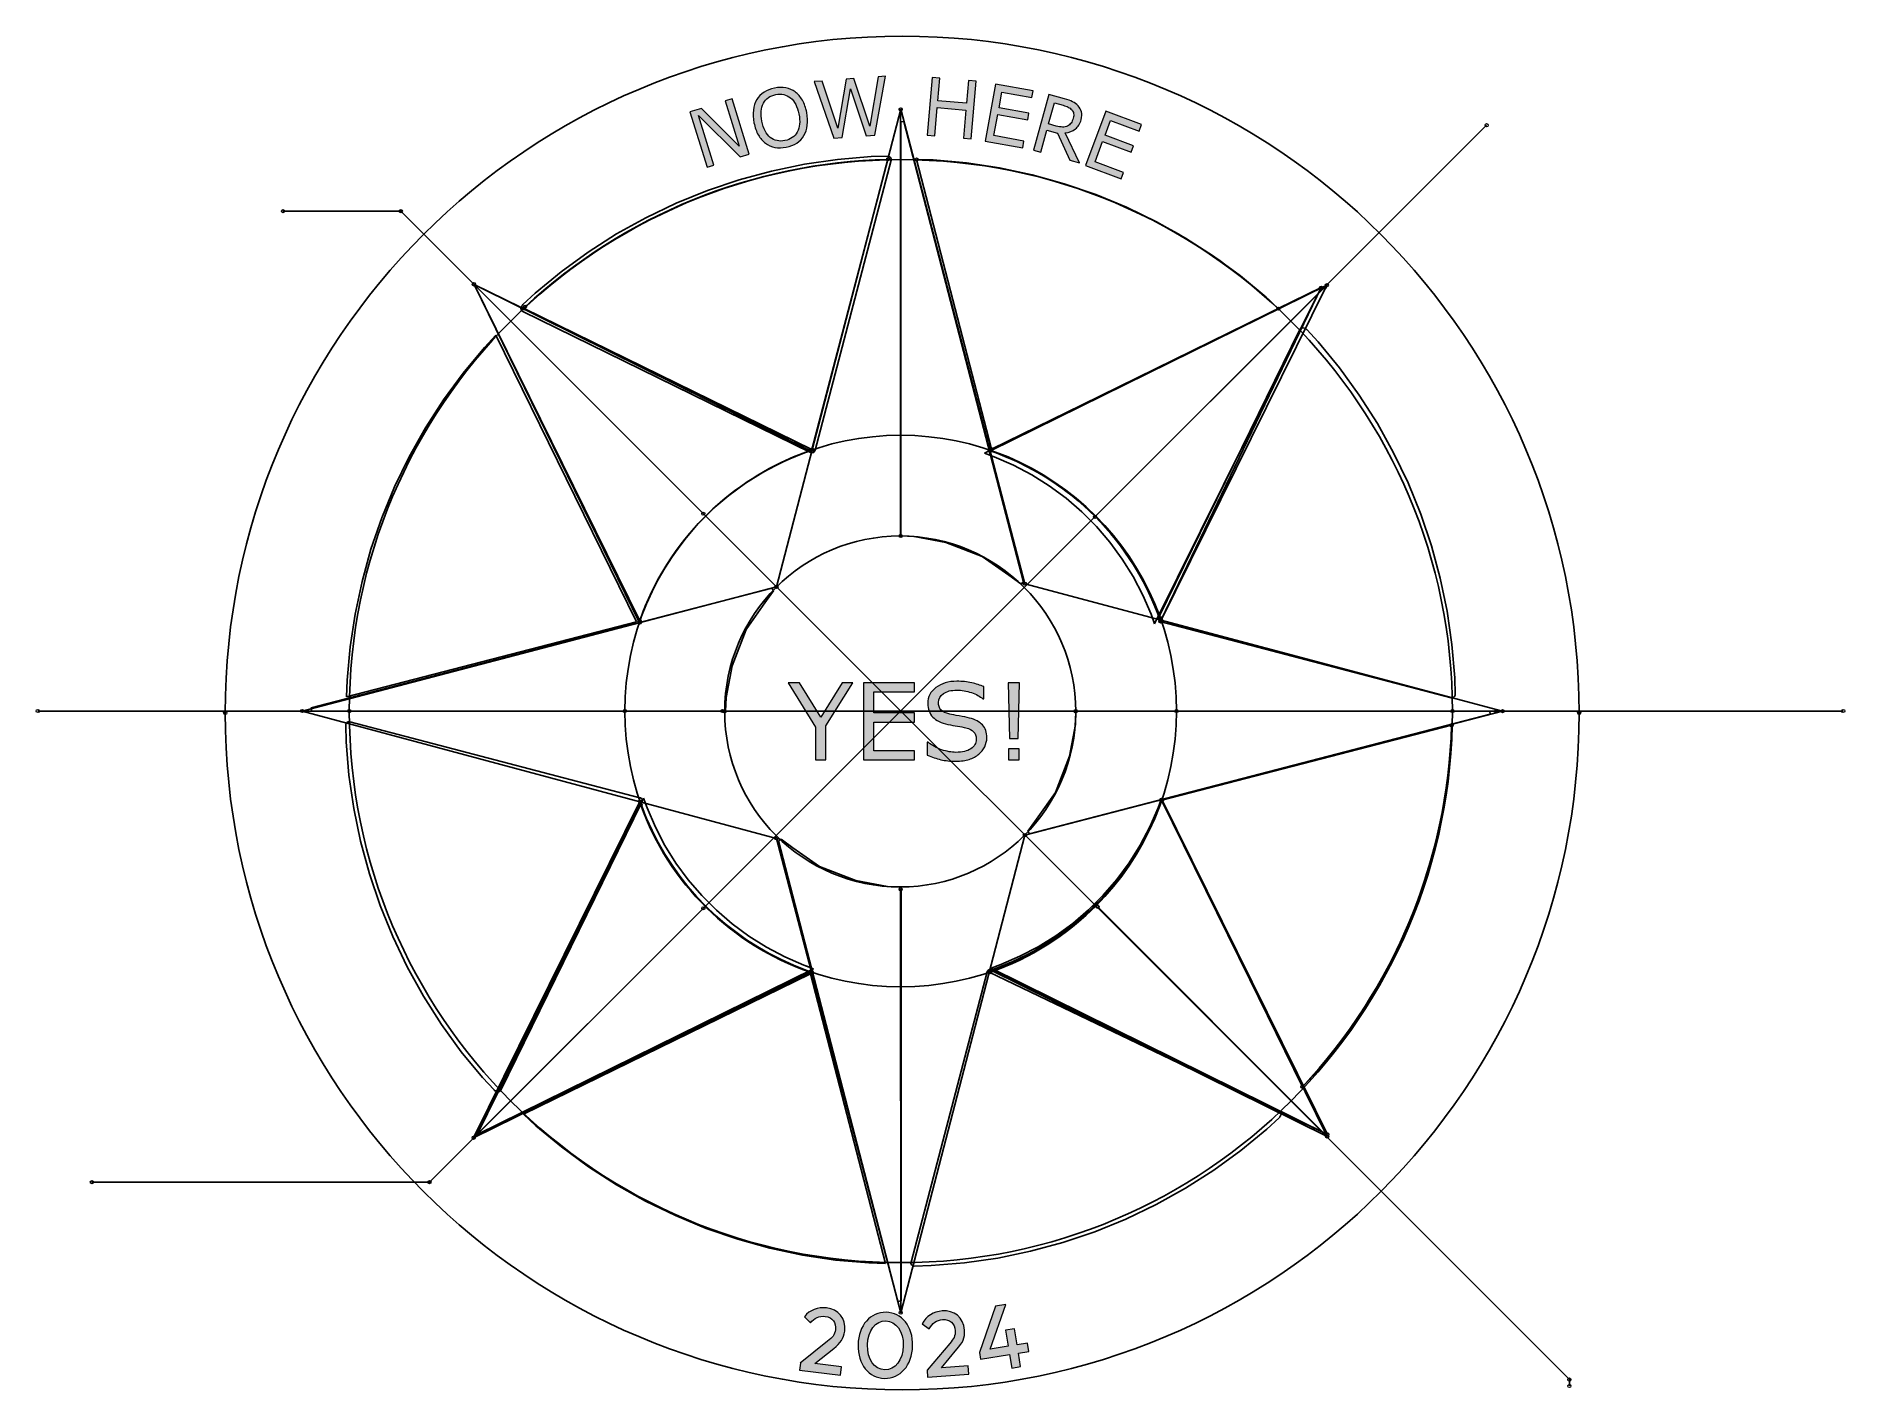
# Model space of a CAD drawing. Header units: millimetres. Extents: x 72.1 to 144.2, y 112.7 to 166.7.
import ezdxf

# ---------------------------------------------------------------- set-up
doc = ezdxf.new("R2010")
doc.units = ezdxf.units.MM
doc.header["$MEASUREMENT"] = 0
for name, color, linetype, lineweight in [('Mechanical1', 7, 'Continuous', 0), ('Mechanical2', 7, 'Continuous', 0), ('Mechanical3', 7, 'Continuous', 0), ('MultiLayer', 7, 'Continuous', 0), ('TopLayer', 7, 'Continuous', 0), ('TopOverlay', 7, 'Continuous', 0), ('TopSolder', 7, 'Continuous', 0)]:
    doc.layers.add(name, color=color, linetype=linetype, lineweight=lineweight)

# ---------------------------------------------------------------- blocks, each defined once
blk = doc.blocks.new('Block_1')
at = {"layer": 'TopLayer', "transparency": 33554687}
h = blk.add_hatch(color=250, dxfattribs=at)
h.dxf.hatch_style = 2
edge = h.paths.add_edge_path()
edge.add_spline(control_points=[(102.478, 163.597), (102.419, 163.891), (102.308, 164.105), (102.145, 164.238), (101.982, 164.372), (101.786, 164.416), (101.557, 164.371), (101.327, 164.325), (101.163, 164.209), (101.063, 164.023), (100.964, 163.838), (100.943, 163.598), (101.001, 163.304), (101.061, 163.007), (101.173, 162.793), (101.338, 162.662), (101.503, 162.531), (101.698, 162.488), (101.923, 162.532), (102.148, 162.577), (102.312, 162.692), (102.414, 162.876), (102.516, 163.059), (102.537, 163.3), (102.478, 163.597)], knot_values=[0, 0, 0, 0, 1, 1, 1, 2, 2, 2, 3, 3, 3, 4, 4, 4, 5, 5, 5, 6, 6, 6, 7, 7, 7, 8, 8, 8, 8], degree=3, periodic=0)
edge = h.paths.add_edge_path()
edge.add_spline(control_points=[(102.332, 164.475), (102.444, 164.393), (102.539, 164.282), (102.618, 164.145), (102.696, 164.008), (102.754, 163.846), (102.791, 163.659), (102.828, 163.473), (102.836, 163.301), (102.815, 163.144), (102.795, 162.986), (102.749, 162.849), (102.678, 162.733), (102.605, 162.612), (102.51, 162.513), (102.394, 162.436), (102.276, 162.359), (102.137, 162.304), (101.973, 162.272), (101.814, 162.24), (101.664, 162.238), (101.523, 162.265), (101.382, 162.292), (101.257, 162.346), (101.145, 162.429), (101.034, 162.51), (100.94, 162.62), (100.862, 162.756), (100.783, 162.892), (100.725, 163.054), (100.688, 163.242), (100.651, 163.426), (100.643, 163.596), (100.662, 163.753), (100.682, 163.909), (100.728, 164.048), (100.801, 164.171), (100.87, 164.288), (100.966, 164.386), (101.088, 164.465), (101.209, 164.544), (101.348, 164.599), (101.504, 164.63), (101.667, 164.662), (101.818, 164.665), (101.957, 164.637), (102.097, 164.61), (102.222, 164.556), (102.332, 164.475)], knot_values=[0, 0, 0, 0, 1, 1, 1, 2, 2, 2, 3, 3, 3, 4, 4, 4, 5, 5, 5, 6, 6, 6, 7, 7, 7, 8, 8, 8, 9, 9, 9, 10, 10, 10, 11, 11, 11, 12, 12, 12, 13, 13, 13, 14, 14, 14, 15, 15, 15, 16, 16, 16, 16], degree=3, periodic=0)
h = blk.add_hatch(color=250, dxfattribs=at)
h.dxf.hatch_style = 2
edge = h.paths.add_edge_path()
edge.add_spline(control_points=[(105.933, 165.104), (105.933, 165.104), (105.512, 162.756), (105.512, 162.756), (105.512, 162.756), (105.168, 162.73), (105.168, 162.73), (105.168, 162.73), (104.537, 164.603), (104.537, 164.603), (104.537, 164.603), (104.211, 162.656), (104.211, 162.656), (104.211, 162.656), (103.874, 162.63), (103.874, 162.63), (103.874, 162.63), (103.088, 164.885), (103.088, 164.885), (103.088, 164.885), (103.402, 164.909), (103.402, 164.909), (103.402, 164.909), (104.032, 163.033), (104.032, 163.033), (104.032, 163.033), (104.361, 164.983), (104.361, 164.983), (104.361, 164.983), (104.672, 165.007), (104.672, 165.007), (104.672, 165.007), (105.302, 163.111), (105.302, 163.111), (105.302, 163.111), (105.634, 165.081), (105.634, 165.081), (105.634, 165.081), (105.933, 165.104), (105.933, 165.104)], knot_values=[0, 0, 0, 0, 1, 1, 1, 2, 2, 2, 3, 3, 3, 4, 4, 4, 5, 5, 5, 6, 6, 6, 7, 7, 7, 8, 8, 8, 9, 9, 9, 10, 10, 10, 11, 11, 11, 12, 12, 12, 13, 13, 13, 13], degree=3, periodic=0)
h = blk.add_hatch(color=250, dxfattribs=at)
h.dxf.hatch_style = 2
edge = h.paths.add_edge_path()
edge.add_spline(control_points=[(109.351, 162.601), (109.351, 162.601), (109.045, 162.627), (109.045, 162.627), (109.045, 162.627), (109.142, 163.753), (109.142, 163.753), (109.142, 163.753), (107.994, 163.852), (107.994, 163.852), (107.994, 163.852), (107.897, 162.726), (107.897, 162.726), (107.897, 162.726), (107.591, 162.752), (107.591, 162.752), (107.591, 162.752), (107.789, 165.052), (107.789, 165.052), (107.789, 165.052), (108.095, 165.026), (108.095, 165.026), (108.095, 165.026), (108.018, 164.124), (108.018, 164.124), (108.018, 164.124), (109.165, 164.025), (109.165, 164.025), (109.165, 164.025), (109.243, 164.927), (109.243, 164.927), (109.243, 164.927), (109.549, 164.901), (109.549, 164.901), (109.549, 164.901), (109.351, 162.601), (109.351, 162.601)], knot_values=[0, 0, 0, 0, 1, 1, 1, 2, 2, 2, 3, 3, 3, 4, 4, 4, 5, 5, 5, 6, 6, 6, 7, 7, 7, 8, 8, 8, 9, 9, 9, 10, 10, 10, 11, 11, 11, 12, 12, 12, 12], degree=3, periodic=0)
h = blk.add_hatch(color=250, dxfattribs=at)
h.dxf.hatch_style = 2
edge = h.paths.add_edge_path()
edge.add_spline(control_points=[(111.405, 162.247), (111.405, 162.247), (109.909, 162.518), (109.909, 162.518), (109.909, 162.518), (110.32, 164.789), (110.32, 164.789), (110.32, 164.789), (111.816, 164.519), (111.816, 164.519), (111.816, 164.519), (111.768, 164.25), (111.768, 164.25), (111.768, 164.25), (110.573, 164.466), (110.573, 164.466), (110.573, 164.466), (110.46, 163.844), (110.46, 163.844), (110.46, 163.844), (111.655, 163.628), (111.655, 163.628), (111.655, 163.628), (111.607, 163.359), (111.607, 163.359), (111.607, 163.359), (110.412, 163.575), (110.412, 163.575), (110.412, 163.575), (110.259, 162.732), (110.259, 162.732), (110.259, 162.732), (111.454, 162.516), (111.454, 162.516), (111.454, 162.516), (111.405, 162.247), (111.405, 162.247)], knot_values=[0, 0, 0, 0, 1, 1, 1, 2, 2, 2, 3, 3, 3, 4, 4, 4, 5, 5, 5, 6, 6, 6, 7, 7, 7, 8, 8, 8, 9, 9, 9, 10, 10, 10, 11, 11, 11, 12, 12, 12, 12], degree=3, periodic=0)
h = blk.add_hatch(color=250, dxfattribs=at)
h.dxf.hatch_style = 2
edge = h.paths.add_edge_path()
edge.add_spline(control_points=[(100.5, 161.996), (100.5, 161.996), (100.138, 161.883), (100.138, 161.883), (100.138, 161.883), (98.481, 163.532), (98.481, 163.532), (98.481, 163.532), (99.092, 161.559), (99.092, 161.559), (99.092, 161.559), (98.818, 161.475), (98.818, 161.475), (98.818, 161.475), (98.135, 163.68), (98.135, 163.68), (98.135, 163.68), (98.59, 163.82), (98.59, 163.82), (98.59, 163.82), (100.101, 162.315), (100.101, 162.315), (100.101, 162.315), (99.543, 164.116), (99.543, 164.116), (99.543, 164.116), (99.817, 164.201), (99.817, 164.201), (99.817, 164.201), (100.5, 161.996), (100.5, 161.996)], knot_values=[0, 0, 0, 0, 1, 1, 1, 2, 2, 2, 3, 3, 3, 4, 4, 4, 5, 5, 5, 6, 6, 6, 7, 7, 7, 8, 8, 8, 9, 9, 9, 10, 10, 10, 10], degree=3, periodic=0)
h = blk.add_hatch(color=250, dxfattribs=at)
h.dxf.hatch_style = 2
edge = h.paths.add_edge_path()
edge.add_spline(control_points=[(113.422, 163.431), (113.439, 163.495), (113.444, 163.554), (113.435, 163.61), (113.427, 163.665), (113.401, 163.717), (113.358, 163.765), (113.323, 163.806), (113.278, 163.84), (113.222, 163.868), (113.167, 163.895), (113.099, 163.92), (113.019, 163.942), (113.019, 163.942), (112.671, 164.038), (112.671, 164.038), (112.671, 164.038), (112.439, 163.198), (112.439, 163.198), (112.439, 163.198), (112.739, 163.116), (112.739, 163.116), (112.832, 163.09), (112.916, 163.076), (112.991, 163.073), (113.065, 163.07), (113.132, 163.084), (113.194, 163.116), (113.25, 163.145), (113.296, 163.184), (113.333, 163.233), (113.369, 163.281), (113.399, 163.347), (113.422, 163.431)], knot_values=[0, 0, 0, 0, 1, 1, 1, 2, 2, 2, 3, 3, 3, 4, 4, 4, 5, 5, 5, 6, 6, 6, 7, 7, 7, 8, 8, 8, 9, 9, 9, 10, 10, 10, 11, 11, 11, 11], degree=3, periodic=0)
edge = h.paths.add_edge_path()
edge.add_spline(control_points=[(113.673, 161.641), (113.673, 161.641), (113.289, 161.747), (113.289, 161.747), (113.289, 161.747), (112.789, 162.837), (112.789, 162.837), (112.789, 162.837), (112.372, 162.952), (112.372, 162.952), (112.372, 162.952), (112.128, 162.067), (112.128, 162.067), (112.128, 162.067), (111.832, 162.148), (111.832, 162.148), (111.832, 162.148), (112.445, 164.374), (112.445, 164.374), (112.445, 164.374), (113.068, 164.202), (113.068, 164.202), (113.203, 164.165), (113.313, 164.125), (113.397, 164.083), (113.483, 164.041), (113.554, 163.988), (113.614, 163.923), (113.681, 163.85), (113.726, 163.769), (113.75, 163.679), (113.774, 163.589), (113.77, 163.485), (113.737, 163.366), (113.693, 163.206), (113.615, 163.083), (113.505, 162.997), (113.395, 162.911), (113.261, 162.861), (113.105, 162.845), (113.105, 162.845), (113.673, 161.641), (113.673, 161.641)], knot_values=[0, 0, 0, 0, 1, 1, 1, 2, 2, 2, 3, 3, 3, 4, 4, 4, 5, 5, 5, 6, 6, 6, 7, 7, 7, 8, 8, 8, 9, 9, 9, 10, 10, 10, 11, 11, 11, 12, 12, 12, 13, 13, 13, 14, 14, 14, 14], degree=3, periodic=0)
h = blk.add_hatch(color=250, dxfattribs=at)
h.dxf.hatch_style = 2
edge = h.paths.add_edge_path()
edge.add_spline(control_points=[(115.331, 161.01), (115.331, 161.01), (113.908, 161.545), (113.908, 161.545), (113.908, 161.545), (114.719, 163.706), (114.719, 163.706), (114.719, 163.706), (116.143, 163.171), (116.143, 163.171), (116.143, 163.171), (116.047, 162.916), (116.047, 162.916), (116.047, 162.916), (114.91, 163.342), (114.91, 163.342), (114.91, 163.342), (114.688, 162.75), (114.688, 162.75), (114.688, 162.75), (115.824, 162.323), (115.824, 162.323), (115.824, 162.323), (115.729, 162.068), (115.729, 162.068), (115.729, 162.068), (114.592, 162.495), (114.592, 162.495), (114.592, 162.495), (114.291, 161.692), (114.291, 161.692), (114.291, 161.692), (115.427, 161.265), (115.427, 161.265), (115.427, 161.265), (115.331, 161.01), (115.331, 161.01)], knot_values=[0, 0, 0, 0, 1, 1, 1, 2, 2, 2, 3, 3, 3, 4, 4, 4, 5, 5, 5, 6, 6, 6, 7, 7, 7, 8, 8, 8, 9, 9, 9, 10, 10, 10, 11, 11, 11, 12, 12, 12, 12], degree=3, periodic=0)
at = {"layer": 'TopLayer'}
for points, knots in [([(102.332, 164.475), (102.444, 164.393), (102.539, 164.282), (102.618, 164.145), (102.696, 164.008), (102.754, 163.846), (102.791, 163.659), (102.828, 163.473), (102.836, 163.301), (102.815, 163.144), (102.795, 162.986), (102.749, 162.849), (102.678, 162.733), (102.605, 162.612), (102.51, 162.513), (102.394, 162.436), (102.276, 162.359), (102.137, 162.304), (101.973, 162.272), (101.814, 162.24), (101.664, 162.238), (101.523, 162.265), (101.382, 162.292), (101.257, 162.346), (101.145, 162.429), (101.034, 162.51), (100.94, 162.62), (100.862, 162.756), (100.783, 162.892), (100.725, 163.054), (100.688, 163.242), (100.651, 163.426), (100.643, 163.596), (100.662, 163.753), (100.682, 163.909), (100.728, 164.048), (100.801, 164.171), (100.87, 164.288), (100.966, 164.386), (101.088, 164.465), (101.209, 164.544), (101.348, 164.599), (101.504, 164.63), (101.667, 164.662), (101.818, 164.665), (101.957, 164.637), (102.097, 164.61), (102.222, 164.556), (102.332, 164.475)], [0, 0, 0, 0, 1, 1, 1, 2, 2, 2, 3, 3, 3, 4, 4, 4, 5, 5, 5, 6, 6, 6, 7, 7, 7, 8, 8, 8, 9, 9, 9, 10, 10, 10, 11, 11, 11, 12, 12, 12, 13, 13, 13, 14, 14, 14, 15, 15, 15, 16, 16, 16, 16]), ([(105.933, 165.104), (105.933, 165.104), (105.512, 162.756), (105.512, 162.756), (105.512, 162.756), (105.168, 162.73), (105.168, 162.73), (105.168, 162.73), (104.537, 164.603), (104.537, 164.603), (104.537, 164.603), (104.211, 162.656), (104.211, 162.656), (104.211, 162.656), (103.874, 162.63), (103.874, 162.63), (103.874, 162.63), (103.088, 164.885), (103.088, 164.885), (103.088, 164.885), (103.402, 164.909), (103.402, 164.909), (103.402, 164.909), (104.032, 163.033), (104.032, 163.033), (104.032, 163.033), (104.361, 164.983), (104.361, 164.983), (104.361, 164.983), (104.672, 165.007), (104.672, 165.007), (104.672, 165.007), (105.302, 163.111), (105.302, 163.111), (105.302, 163.111), (105.634, 165.081), (105.634, 165.081), (105.634, 165.081), (105.933, 165.104), (105.933, 165.104)], [0, 0, 0, 0, 1, 1, 1, 2, 2, 2, 3, 3, 3, 4, 4, 4, 5, 5, 5, 6, 6, 6, 7, 7, 7, 8, 8, 8, 9, 9, 9, 10, 10, 10, 11, 11, 11, 12, 12, 12, 13, 13, 13, 13]), ([(109.351, 162.601), (109.351, 162.601), (109.045, 162.627), (109.045, 162.627), (109.045, 162.627), (109.142, 163.753), (109.142, 163.753), (109.142, 163.753), (107.994, 163.852), (107.994, 163.852), (107.994, 163.852), (107.897, 162.726), (107.897, 162.726), (107.897, 162.726), (107.591, 162.752), (107.591, 162.752), (107.591, 162.752), (107.789, 165.052), (107.789, 165.052), (107.789, 165.052), (108.095, 165.026), (108.095, 165.026), (108.095, 165.026), (108.018, 164.124), (108.018, 164.124), (108.018, 164.124), (109.165, 164.025), (109.165, 164.025), (109.165, 164.025), (109.243, 164.927), (109.243, 164.927), (109.243, 164.927), (109.549, 164.901), (109.549, 164.901), (109.549, 164.901), (109.351, 162.601), (109.351, 162.601)], [0, 0, 0, 0, 1, 1, 1, 2, 2, 2, 3, 3, 3, 4, 4, 4, 5, 5, 5, 6, 6, 6, 7, 7, 7, 8, 8, 8, 9, 9, 9, 10, 10, 10, 11, 11, 11, 12, 12, 12, 12]), ([(111.405, 162.247), (111.405, 162.247), (109.909, 162.518), (109.909, 162.518), (109.909, 162.518), (110.32, 164.789), (110.32, 164.789), (110.32, 164.789), (111.816, 164.519), (111.816, 164.519), (111.816, 164.519), (111.768, 164.25), (111.768, 164.25), (111.768, 164.25), (110.573, 164.466), (110.573, 164.466), (110.573, 164.466), (110.46, 163.844), (110.46, 163.844), (110.46, 163.844), (111.655, 163.628), (111.655, 163.628), (111.655, 163.628), (111.607, 163.359), (111.607, 163.359), (111.607, 163.359), (110.412, 163.575), (110.412, 163.575), (110.412, 163.575), (110.259, 162.732), (110.259, 162.732), (110.259, 162.732), (111.454, 162.516), (111.454, 162.516), (111.454, 162.516), (111.405, 162.247), (111.405, 162.247)], [0, 0, 0, 0, 1, 1, 1, 2, 2, 2, 3, 3, 3, 4, 4, 4, 5, 5, 5, 6, 6, 6, 7, 7, 7, 8, 8, 8, 9, 9, 9, 10, 10, 10, 11, 11, 11, 12, 12, 12, 12]), ([(100.5, 161.996), (100.5, 161.996), (100.138, 161.883), (100.138, 161.883), (100.138, 161.883), (98.481, 163.532), (98.481, 163.532), (98.481, 163.532), (99.092, 161.559), (99.092, 161.559), (99.092, 161.559), (98.818, 161.475), (98.818, 161.475), (98.818, 161.475), (98.135, 163.68), (98.135, 163.68), (98.135, 163.68), (98.59, 163.82), (98.59, 163.82), (98.59, 163.82), (100.101, 162.315), (100.101, 162.315), (100.101, 162.315), (99.543, 164.116), (99.543, 164.116), (99.543, 164.116), (99.817, 164.201), (99.817, 164.201), (99.817, 164.201), (100.5, 161.996), (100.5, 161.996)], [0, 0, 0, 0, 1, 1, 1, 2, 2, 2, 3, 3, 3, 4, 4, 4, 5, 5, 5, 6, 6, 6, 7, 7, 7, 8, 8, 8, 9, 9, 9, 10, 10, 10, 10]), ([(102.478, 163.597), (102.419, 163.891), (102.308, 164.105), (102.145, 164.238), (101.982, 164.372), (101.786, 164.416), (101.557, 164.371), (101.327, 164.325), (101.163, 164.209), (101.063, 164.023), (100.964, 163.838), (100.943, 163.598), (101.001, 163.304), (101.061, 163.007), (101.173, 162.793), (101.338, 162.662), (101.503, 162.531), (101.698, 162.488), (101.923, 162.532), (102.148, 162.577), (102.312, 162.692), (102.414, 162.876), (102.516, 163.059), (102.537, 163.3), (102.478, 163.597)], [0, 0, 0, 0, 1, 1, 1, 2, 2, 2, 3, 3, 3, 4, 4, 4, 5, 5, 5, 6, 6, 6, 7, 7, 7, 8, 8, 8, 8]), ([(113.673, 161.641), (113.673, 161.641), (113.289, 161.747), (113.289, 161.747), (113.289, 161.747), (112.789, 162.837), (112.789, 162.837), (112.789, 162.837), (112.372, 162.952), (112.372, 162.952), (112.372, 162.952), (112.128, 162.067), (112.128, 162.067), (112.128, 162.067), (111.832, 162.148), (111.832, 162.148), (111.832, 162.148), (112.445, 164.374), (112.445, 164.374), (112.445, 164.374), (113.068, 164.202), (113.068, 164.202), (113.203, 164.165), (113.313, 164.125), (113.397, 164.083), (113.483, 164.041), (113.554, 163.988), (113.614, 163.923), (113.681, 163.85), (113.726, 163.769), (113.75, 163.679), (113.774, 163.589), (113.77, 163.485), (113.737, 163.366), (113.693, 163.206), (113.615, 163.083), (113.505, 162.997), (113.395, 162.911), (113.261, 162.861), (113.105, 162.845), (113.105, 162.845), (113.673, 161.641), (113.673, 161.641)], [0, 0, 0, 0, 1, 1, 1, 2, 2, 2, 3, 3, 3, 4, 4, 4, 5, 5, 5, 6, 6, 6, 7, 7, 7, 8, 8, 8, 9, 9, 9, 10, 10, 10, 11, 11, 11, 12, 12, 12, 13, 13, 13, 14, 14, 14, 14]), ([(113.422, 163.431), (113.439, 163.495), (113.444, 163.554), (113.435, 163.61), (113.427, 163.665), (113.401, 163.717), (113.358, 163.765), (113.323, 163.806), (113.278, 163.84), (113.222, 163.868), (113.167, 163.895), (113.099, 163.92), (113.019, 163.942), (113.019, 163.942), (112.671, 164.038), (112.671, 164.038), (112.671, 164.038), (112.439, 163.198), (112.439, 163.198), (112.439, 163.198), (112.739, 163.116), (112.739, 163.116), (112.832, 163.09), (112.916, 163.076), (112.991, 163.073), (113.065, 163.07), (113.132, 163.084), (113.194, 163.116), (113.25, 163.145), (113.296, 163.184), (113.333, 163.233), (113.369, 163.281), (113.399, 163.347), (113.422, 163.431)], [0, 0, 0, 0, 1, 1, 1, 2, 2, 2, 3, 3, 3, 4, 4, 4, 5, 5, 5, 6, 6, 6, 7, 7, 7, 8, 8, 8, 9, 9, 9, 10, 10, 10, 11, 11, 11, 11]), ([(115.331, 161.01), (115.331, 161.01), (113.908, 161.545), (113.908, 161.545), (113.908, 161.545), (114.719, 163.706), (114.719, 163.706), (114.719, 163.706), (116.143, 163.171), (116.143, 163.171), (116.143, 163.171), (116.047, 162.916), (116.047, 162.916), (116.047, 162.916), (114.91, 163.342), (114.91, 163.342), (114.91, 163.342), (114.688, 162.75), (114.688, 162.75), (114.688, 162.75), (115.824, 162.323), (115.824, 162.323), (115.824, 162.323), (115.729, 162.068), (115.729, 162.068), (115.729, 162.068), (114.592, 162.495), (114.592, 162.495), (114.592, 162.495), (114.291, 161.692), (114.291, 161.692), (114.291, 161.692), (115.427, 161.265), (115.427, 161.265), (115.427, 161.265), (115.331, 161.01), (115.331, 161.01)], [0, 0, 0, 0, 1, 1, 1, 2, 2, 2, 3, 3, 3, 4, 4, 4, 5, 5, 5, 6, 6, 6, 7, 7, 7, 8, 8, 8, 9, 9, 9, 10, 10, 10, 11, 11, 11, 12, 12, 12, 12])]:
    blk.add_open_spline(points, degree=3, knots=knots, dxfattribs=at)
blk = doc.blocks.new('Block_0')
at = {"layer": 'TopLayer'}
blk.add_blockref('Block_1', (0, 0), dxfattribs=at)
blk = doc.blocks.new('Block_3')
at = {"layer": 'TopLayer', "transparency": 33554687}
h = blk.add_hatch(color=250, dxfattribs=at)
h.dxf.hatch_style = 2
edge = h.paths.add_edge_path()
edge.add_spline(control_points=[(104.182, 113.624), (104.182, 113.624), (104.142, 113.29), (104.142, 113.29), (104.142, 113.29), (102.504, 113.487), (102.504, 113.487), (102.504, 113.487), (102.537, 113.758), (102.537, 113.758), (102.537, 113.758), (102.534, 113.762), (102.534, 113.762), (102.534, 113.762), (103.626, 114.637), (103.626, 114.637), (103.81, 114.784), (103.913, 114.889), (103.937, 115.097), (103.972, 115.386), (103.82, 115.593), (103.527, 115.628), (103.296, 115.656), (103.089, 115.561), (102.938, 115.371), (102.938, 115.371), (102.7, 115.618), (102.7, 115.618), (102.906, 115.887), (103.237, 116.01), (103.579, 115.969), (104.047, 115.912), (104.371, 115.568), (104.308, 115.041), (104.272, 114.748), (104.138, 114.568), (103.867, 114.352), (103.867, 114.352), (103.116, 113.752), (103.116, 113.752), (103.116, 113.752), (104.182, 113.624), (104.182, 113.624)], knot_values=[0, 0, 0, 0, 1, 1, 1, 2, 2, 2, 3, 3, 3, 4, 4, 4, 5, 5, 5, 6, 6, 6, 7, 7, 7, 8, 8, 8, 9, 9, 9, 10, 10, 10, 11, 11, 11, 12, 12, 12, 13, 13, 13, 14, 14, 14, 14], degree=3, periodic=0)
h = blk.add_hatch(color=250, dxfattribs=at)
h.dxf.hatch_style = 2
edge = h.paths.add_edge_path()
edge.add_spline(control_points=[(106.641, 114.459), (106.654, 115.038), (106.36, 115.441), (105.946, 115.45), (105.538, 115.46), (105.227, 115.074), (105.213, 114.492), (105.2, 113.909), (105.493, 113.51), (105.901, 113.5), (106.315, 113.491), (106.627, 113.88), (106.641, 114.459)], knot_values=[0, 0, 0, 0, 1, 1, 1, 2, 2, 2, 3, 3, 3, 4, 4, 4, 4], degree=3, periodic=0)
edge = h.paths.add_edge_path()
edge.add_spline(control_points=[(104.84, 114.5), (104.858, 115.281), (105.333, 115.808), (105.954, 115.794), (106.581, 115.78), (107.032, 115.227), (107.014, 114.45), (106.996, 113.673), (106.52, 113.142), (105.893, 113.157), (105.273, 113.171), (104.822, 113.72), (104.84, 114.5)], knot_values=[0, 0, 0, 0, 1, 1, 1, 2, 2, 2, 3, 3, 3, 4, 4, 4, 4], degree=3, periodic=0)
h = blk.add_hatch(color=250, dxfattribs=at)
h.dxf.hatch_style = 2
edge = h.paths.add_edge_path()
edge.add_spline(control_points=[(109.233, 113.662), (109.233, 113.662), (109.257, 113.326), (109.257, 113.326), (109.257, 113.326), (107.612, 113.207), (107.612, 113.207), (107.612, 113.207), (107.592, 113.479), (107.592, 113.479), (107.592, 113.479), (107.588, 113.483), (107.588, 113.483), (107.588, 113.483), (108.494, 114.549), (108.494, 114.549), (108.646, 114.729), (108.727, 114.851), (108.712, 115.06), (108.691, 115.351), (108.502, 115.525), (108.208, 115.504), (107.976, 115.487), (107.791, 115.354), (107.679, 115.139), (107.679, 115.139), (107.398, 115.337), (107.398, 115.337), (107.549, 115.64), (107.851, 115.823), (108.194, 115.848), (108.664, 115.882), (109.048, 115.606), (109.086, 115.076), (109.107, 114.781), (109.009, 114.579), (108.784, 114.316), (108.784, 114.316), (108.162, 113.584), (108.162, 113.584), (108.162, 113.584), (109.233, 113.662), (109.233, 113.662)], knot_values=[0, 0, 0, 0, 1, 1, 1, 2, 2, 2, 3, 3, 3, 4, 4, 4, 5, 5, 5, 6, 6, 6, 7, 7, 7, 8, 8, 8, 9, 9, 9, 10, 10, 10, 11, 11, 11, 12, 12, 12, 13, 13, 13, 14, 14, 14, 14], degree=3, periodic=0)
h = blk.add_hatch(color=250, dxfattribs=at)
h.dxf.hatch_style = 2
edge = h.paths.add_edge_path()
edge.add_spline(control_points=[(111.647, 114.229), (111.647, 114.229), (111.233, 114.162), (111.233, 114.162), (111.233, 114.162), (111.32, 113.626), (111.32, 113.626), (111.32, 113.626), (110.965, 113.569), (110.965, 113.569), (110.965, 113.569), (110.878, 114.104), (110.878, 114.104), (110.878, 114.104), (109.723, 113.918), (109.723, 113.918), (109.723, 113.918), (109.678, 114.191), (109.678, 114.191), (109.678, 114.191), (110.326, 116.043), (110.326, 116.043), (110.326, 116.043), (110.736, 116.109), (110.736, 116.109), (110.736, 116.109), (110.112, 114.321), (110.112, 114.321), (110.112, 114.321), (110.825, 114.437), (110.825, 114.437), (110.825, 114.437), (110.721, 115.079), (110.721, 115.079), (110.721, 115.079), (111.075, 115.137), (111.075, 115.137), (111.075, 115.137), (111.179, 114.494), (111.179, 114.494), (111.179, 114.494), (111.593, 114.561), (111.593, 114.561), (111.593, 114.561), (111.647, 114.229), (111.647, 114.229)], knot_values=[0, 0, 0, 0, 1, 1, 1, 2, 2, 2, 3, 3, 3, 4, 4, 4, 5, 5, 5, 6, 6, 6, 7, 7, 7, 8, 8, 8, 9, 9, 9, 10, 10, 10, 11, 11, 11, 12, 12, 12, 13, 13, 13, 14, 14, 14, 15, 15, 15, 15], degree=3, periodic=0)
at = {"layer": 'TopLayer'}
for points, knots in [([(104.182, 113.624), (104.182, 113.624), (104.142, 113.29), (104.142, 113.29), (104.142, 113.29), (102.504, 113.487), (102.504, 113.487), (102.504, 113.487), (102.537, 113.758), (102.537, 113.758), (102.537, 113.758), (102.534, 113.762), (102.534, 113.762), (102.534, 113.762), (103.626, 114.637), (103.626, 114.637), (103.81, 114.784), (103.913, 114.889), (103.937, 115.097), (103.972, 115.386), (103.82, 115.593), (103.527, 115.628), (103.296, 115.656), (103.089, 115.561), (102.938, 115.371), (102.938, 115.371), (102.7, 115.618), (102.7, 115.618), (102.906, 115.887), (103.237, 116.01), (103.579, 115.969), (104.047, 115.912), (104.371, 115.568), (104.308, 115.041), (104.272, 114.748), (104.138, 114.568), (103.867, 114.352), (103.867, 114.352), (103.116, 113.752), (103.116, 113.752), (103.116, 113.752), (104.182, 113.624), (104.182, 113.624)], [0, 0, 0, 0, 1, 1, 1, 2, 2, 2, 3, 3, 3, 4, 4, 4, 5, 5, 5, 6, 6, 6, 7, 7, 7, 8, 8, 8, 9, 9, 9, 10, 10, 10, 11, 11, 11, 12, 12, 12, 13, 13, 13, 14, 14, 14, 14]), ([(104.84, 114.5), (104.858, 115.281), (105.333, 115.808), (105.954, 115.794), (106.581, 115.78), (107.032, 115.227), (107.014, 114.45), (106.996, 113.673), (106.52, 113.142), (105.893, 113.157), (105.273, 113.171), (104.822, 113.72), (104.84, 114.5)], [0, 0, 0, 0, 1, 1, 1, 2, 2, 2, 3, 3, 3, 4, 4, 4, 4]), ([(106.641, 114.459), (106.654, 115.038), (106.36, 115.441), (105.946, 115.45), (105.538, 115.46), (105.227, 115.074), (105.213, 114.492), (105.2, 113.909), (105.493, 113.51), (105.901, 113.5), (106.315, 113.491), (106.627, 113.88), (106.641, 114.459)], [0, 0, 0, 0, 1, 1, 1, 2, 2, 2, 3, 3, 3, 4, 4, 4, 4]), ([(109.233, 113.662), (109.233, 113.662), (109.257, 113.326), (109.257, 113.326), (109.257, 113.326), (107.612, 113.207), (107.612, 113.207), (107.612, 113.207), (107.592, 113.479), (107.592, 113.479), (107.592, 113.479), (107.588, 113.483), (107.588, 113.483), (107.588, 113.483), (108.494, 114.549), (108.494, 114.549), (108.646, 114.729), (108.727, 114.851), (108.712, 115.06), (108.691, 115.351), (108.502, 115.525), (108.208, 115.504), (107.976, 115.487), (107.791, 115.354), (107.679, 115.139), (107.679, 115.139), (107.398, 115.337), (107.398, 115.337), (107.549, 115.64), (107.851, 115.823), (108.194, 115.848), (108.664, 115.882), (109.048, 115.606), (109.086, 115.076), (109.107, 114.781), (109.009, 114.579), (108.784, 114.316), (108.784, 114.316), (108.162, 113.584), (108.162, 113.584), (108.162, 113.584), (109.233, 113.662), (109.233, 113.662)], [0, 0, 0, 0, 1, 1, 1, 2, 2, 2, 3, 3, 3, 4, 4, 4, 5, 5, 5, 6, 6, 6, 7, 7, 7, 8, 8, 8, 9, 9, 9, 10, 10, 10, 11, 11, 11, 12, 12, 12, 13, 13, 13, 14, 14, 14, 14]), ([(111.647, 114.229), (111.647, 114.229), (111.233, 114.162), (111.233, 114.162), (111.233, 114.162), (111.32, 113.626), (111.32, 113.626), (111.32, 113.626), (110.965, 113.569), (110.965, 113.569), (110.965, 113.569), (110.878, 114.104), (110.878, 114.104), (110.878, 114.104), (109.723, 113.918), (109.723, 113.918), (109.723, 113.918), (109.678, 114.191), (109.678, 114.191), (109.678, 114.191), (110.326, 116.043), (110.326, 116.043), (110.326, 116.043), (110.736, 116.109), (110.736, 116.109), (110.736, 116.109), (110.112, 114.321), (110.112, 114.321), (110.112, 114.321), (110.825, 114.437), (110.825, 114.437), (110.825, 114.437), (110.721, 115.079), (110.721, 115.079), (110.721, 115.079), (111.075, 115.137), (111.075, 115.137), (111.075, 115.137), (111.179, 114.494), (111.179, 114.494), (111.179, 114.494), (111.593, 114.561), (111.593, 114.561), (111.593, 114.561), (111.647, 114.229), (111.647, 114.229)], [0, 0, 0, 0, 1, 1, 1, 2, 2, 2, 3, 3, 3, 4, 4, 4, 5, 5, 5, 6, 6, 6, 7, 7, 7, 8, 8, 8, 9, 9, 9, 10, 10, 10, 11, 11, 11, 12, 12, 12, 13, 13, 13, 14, 14, 14, 15, 15, 15, 15])]:
    blk.add_open_spline(points, degree=3, knots=knots, dxfattribs=at)
blk = doc.blocks.new('Block_2')
at = {"layer": 'TopLayer'}
blk.add_blockref('Block_3', (0, 0), dxfattribs=at)
blk = doc.blocks.new('Block_5')
at = {"layer": 'TopLayer', "transparency": 33554687}
h = blk.add_hatch(color=7, dxfattribs=at)
h.dxf.hatch_style = 2
edge = h.paths.add_edge_path()
edge.add_spline(control_points=[(104.635, 140.91), (104.635, 140.91), (103.552, 139.182), (103.552, 139.182), (103.552, 139.182), (103.552, 137.832), (103.552, 137.832), (103.552, 137.832), (103.143, 137.832), (103.143, 137.832), (103.143, 137.832), (103.143, 139.138), (103.143, 139.138), (103.143, 139.138), (102.055, 140.91), (102.055, 140.91), (102.055, 140.91), (102.508, 140.91), (102.508, 140.91), (102.508, 140.91), (103.349, 139.533), (103.349, 139.533), (103.349, 139.533), (104.199, 140.91), (104.199, 140.91), (104.199, 140.91), (104.635, 140.91), (104.635, 140.91)], knot_values=[0, 0, 0, 0, 1, 1, 1, 2, 2, 2, 3, 3, 3, 4, 4, 4, 5, 5, 5, 6, 6, 6, 7, 7, 7, 8, 8, 8, 9, 9, 9, 9], degree=3, periodic=0)
h = blk.add_hatch(color=7, dxfattribs=at)
h.dxf.hatch_style = 2
edge = h.paths.add_edge_path()
edge.add_spline(control_points=[(107.089, 137.832), (107.089, 137.832), (105.061, 137.832), (105.061, 137.832), (105.061, 137.832), (105.061, 140.91), (105.061, 140.91), (105.061, 140.91), (107.089, 140.91), (107.089, 140.91), (107.089, 140.91), (107.089, 140.546), (107.089, 140.546), (107.089, 140.546), (105.47, 140.546), (105.47, 140.546), (105.47, 140.546), (105.47, 139.703), (105.47, 139.703), (105.47, 139.703), (107.089, 139.703), (107.089, 139.703), (107.089, 139.703), (107.089, 139.339), (107.089, 139.339), (107.089, 139.339), (105.47, 139.339), (105.47, 139.339), (105.47, 139.339), (105.47, 138.196), (105.47, 138.196), (105.47, 138.196), (107.089, 138.196), (107.089, 138.196), (107.089, 138.196), (107.089, 137.832), (107.089, 137.832)], knot_values=[0, 0, 0, 0, 1, 1, 1, 2, 2, 2, 3, 3, 3, 4, 4, 4, 5, 5, 5, 6, 6, 6, 7, 7, 7, 8, 8, 8, 9, 9, 9, 10, 10, 10, 11, 11, 11, 12, 12, 12, 12], degree=3, periodic=0)
h = blk.add_hatch(color=7, dxfattribs=at)
h.dxf.hatch_style = 2
edge = h.paths.add_edge_path()
edge.add_spline(control_points=[(109.974, 138.711), (109.974, 138.591), (109.946, 138.472), (109.891, 138.355), (109.835, 138.238), (109.757, 138.139), (109.656, 138.057), (109.546, 137.969), (109.417, 137.9), (109.271, 137.851), (109.124, 137.801), (108.947, 137.776), (108.74, 137.776), (108.518, 137.776), (108.319, 137.797), (108.142, 137.838), (107.965, 137.88), (107.784, 137.941), (107.601, 138.022), (107.601, 138.022), (107.601, 138.535), (107.601, 138.535), (107.601, 138.535), (107.63, 138.535), (107.63, 138.535), (107.786, 138.405), (107.966, 138.305), (108.17, 138.235), (108.374, 138.165), (108.565, 138.13), (108.744, 138.13), (108.998, 138.13), (109.195, 138.177), (109.337, 138.272), (109.478, 138.367), (109.549, 138.494), (109.549, 138.653), (109.549, 138.789), (109.515, 138.89), (109.448, 138.954), (109.381, 139.019), (109.28, 139.07), (109.143, 139.105), (109.04, 139.133), (108.928, 139.156), (108.807, 139.174), (108.687, 139.192), (108.559, 139.214), (108.424, 139.242), (108.151, 139.3), (107.949, 139.399), (107.817, 139.538), (107.686, 139.678), (107.62, 139.861), (107.62, 140.085), (107.62, 140.343), (107.729, 140.554), (107.946, 140.719), (108.164, 140.884), (108.441, 140.966), (108.775, 140.966), (108.992, 140.966), (109.19, 140.945), (109.371, 140.904), (109.551, 140.863), (109.711, 140.812), (109.85, 140.751), (109.85, 140.751), (109.85, 140.267), (109.85, 140.267), (109.85, 140.267), (109.821, 140.267), (109.821, 140.267), (109.704, 140.366), (109.55, 140.449), (109.359, 140.514), (109.169, 140.58), (108.973, 140.612), (108.773, 140.612), (108.554, 140.612), (108.378, 140.567), (108.245, 140.476), (108.112, 140.385), (108.046, 140.268), (108.046, 140.125), (108.046, 139.996), (108.079, 139.896), (108.145, 139.823), (108.211, 139.75), (108.328, 139.694), (108.494, 139.655), (108.583, 139.636), (108.708, 139.612), (108.871, 139.585), (109.033, 139.557), (109.171, 139.529), (109.284, 139.5), (109.513, 139.44), (109.685, 139.348), (109.801, 139.225), (109.916, 139.103), (109.974, 138.931), (109.974, 138.711)], knot_values=[0, 0, 0, 0, 1, 1, 1, 2, 2, 2, 3, 3, 3, 4, 4, 4, 5, 5, 5, 6, 6, 6, 7, 7, 7, 8, 8, 8, 9, 9, 9, 10, 10, 10, 11, 11, 11, 12, 12, 12, 13, 13, 13, 14, 14, 14, 15, 15, 15, 16, 16, 16, 17, 17, 17, 18, 18, 18, 19, 19, 19, 20, 20, 20, 21, 21, 21, 22, 22, 22, 23, 23, 23, 24, 24, 24, 25, 25, 25, 26, 26, 26, 27, 27, 27, 28, 28, 28, 29, 29, 29, 30, 30, 30, 31, 31, 31, 32, 32, 32, 33, 33, 33, 34, 34, 34, 34], degree=3, periodic=0)
h = blk.add_hatch(color=7, dxfattribs=at)
h.dxf.hatch_style = 2
edge = h.paths.add_edge_path()
edge.add_spline(control_points=[(111.262, 137.832), (111.262, 137.832), (110.84, 137.832), (110.84, 137.832), (110.84, 137.832), (110.84, 138.268), (110.84, 138.268), (110.84, 138.268), (111.262, 138.268), (111.262, 138.268), (111.262, 138.268), (111.262, 137.832), (111.262, 137.832)], knot_values=[0, 0, 0, 0, 1, 1, 1, 2, 2, 2, 3, 3, 3, 4, 4, 4, 4], degree=3, periodic=0)
edge = h.paths.add_edge_path()
edge.add_spline(control_points=[(111.283, 140.91), (111.283, 140.91), (111.229, 138.68), (111.229, 138.68), (111.229, 138.68), (110.878, 138.68), (110.878, 138.68), (110.878, 138.68), (110.82, 140.91), (110.82, 140.91), (110.82, 140.91), (111.283, 140.91), (111.283, 140.91)], knot_values=[0, 0, 0, 0, 1, 1, 1, 2, 2, 2, 3, 3, 3, 4, 4, 4, 4], degree=3, periodic=0)
at = {"layer": 'TopLayer'}
for points, knots in [([(104.635, 140.91), (104.635, 140.91), (103.552, 139.182), (103.552, 139.182), (103.552, 139.182), (103.552, 137.832), (103.552, 137.832), (103.552, 137.832), (103.143, 137.832), (103.143, 137.832), (103.143, 137.832), (103.143, 139.138), (103.143, 139.138), (103.143, 139.138), (102.055, 140.91), (102.055, 140.91), (102.055, 140.91), (102.508, 140.91), (102.508, 140.91), (102.508, 140.91), (103.349, 139.533), (103.349, 139.533), (103.349, 139.533), (104.199, 140.91), (104.199, 140.91), (104.199, 140.91), (104.635, 140.91), (104.635, 140.91)], [0, 0, 0, 0, 1, 1, 1, 2, 2, 2, 3, 3, 3, 4, 4, 4, 5, 5, 5, 6, 6, 6, 7, 7, 7, 8, 8, 8, 9, 9, 9, 9]), ([(107.089, 137.832), (107.089, 137.832), (105.061, 137.832), (105.061, 137.832), (105.061, 137.832), (105.061, 140.91), (105.061, 140.91), (105.061, 140.91), (107.089, 140.91), (107.089, 140.91), (107.089, 140.91), (107.089, 140.546), (107.089, 140.546), (107.089, 140.546), (105.47, 140.546), (105.47, 140.546), (105.47, 140.546), (105.47, 139.703), (105.47, 139.703), (105.47, 139.703), (107.089, 139.703), (107.089, 139.703), (107.089, 139.703), (107.089, 139.339), (107.089, 139.339), (107.089, 139.339), (105.47, 139.339), (105.47, 139.339), (105.47, 139.339), (105.47, 138.196), (105.47, 138.196), (105.47, 138.196), (107.089, 138.196), (107.089, 138.196), (107.089, 138.196), (107.089, 137.832), (107.089, 137.832)], [0, 0, 0, 0, 1, 1, 1, 2, 2, 2, 3, 3, 3, 4, 4, 4, 5, 5, 5, 6, 6, 6, 7, 7, 7, 8, 8, 8, 9, 9, 9, 10, 10, 10, 11, 11, 11, 12, 12, 12, 12]), ([(109.974, 138.711), (109.974, 138.591), (109.946, 138.472), (109.891, 138.355), (109.835, 138.238), (109.757, 138.139), (109.656, 138.057), (109.546, 137.969), (109.417, 137.9), (109.271, 137.851), (109.124, 137.801), (108.947, 137.776), (108.74, 137.776), (108.518, 137.776), (108.319, 137.797), (108.142, 137.838), (107.965, 137.88), (107.784, 137.941), (107.601, 138.022), (107.601, 138.022), (107.601, 138.535), (107.601, 138.535), (107.601, 138.535), (107.63, 138.535), (107.63, 138.535), (107.786, 138.405), (107.966, 138.305), (108.17, 138.235), (108.374, 138.165), (108.565, 138.13), (108.744, 138.13), (108.998, 138.13), (109.195, 138.177), (109.337, 138.272), (109.478, 138.367), (109.549, 138.494), (109.549, 138.653), (109.549, 138.789), (109.515, 138.89), (109.448, 138.954), (109.381, 139.019), (109.28, 139.07), (109.143, 139.105), (109.04, 139.133), (108.928, 139.156), (108.807, 139.174), (108.687, 139.192), (108.559, 139.214), (108.424, 139.242), (108.151, 139.3), (107.949, 139.399), (107.817, 139.538), (107.686, 139.678), (107.62, 139.861), (107.62, 140.085), (107.62, 140.343), (107.729, 140.554), (107.946, 140.719), (108.164, 140.884), (108.441, 140.966), (108.775, 140.966), (108.992, 140.966), (109.19, 140.945), (109.371, 140.904), (109.551, 140.863), (109.711, 140.812), (109.85, 140.751), (109.85, 140.751), (109.85, 140.267), (109.85, 140.267), (109.85, 140.267), (109.821, 140.267), (109.821, 140.267), (109.704, 140.366), (109.55, 140.449), (109.359, 140.514), (109.169, 140.58), (108.973, 140.612), (108.773, 140.612), (108.554, 140.612), (108.378, 140.567), (108.245, 140.476), (108.112, 140.385), (108.046, 140.268), (108.046, 140.125), (108.046, 139.996), (108.079, 139.896), (108.145, 139.823), (108.211, 139.75), (108.328, 139.694), (108.494, 139.655), (108.583, 139.636), (108.708, 139.612), (108.871, 139.585), (109.033, 139.557), (109.171, 139.529), (109.284, 139.5), (109.513, 139.44), (109.685, 139.348), (109.801, 139.225), (109.916, 139.103), (109.974, 138.931), (109.974, 138.711)], [0, 0, 0, 0, 1, 1, 1, 2, 2, 2, 3, 3, 3, 4, 4, 4, 5, 5, 5, 6, 6, 6, 7, 7, 7, 8, 8, 8, 9, 9, 9, 10, 10, 10, 11, 11, 11, 12, 12, 12, 13, 13, 13, 14, 14, 14, 15, 15, 15, 16, 16, 16, 17, 17, 17, 18, 18, 18, 19, 19, 19, 20, 20, 20, 21, 21, 21, 22, 22, 22, 23, 23, 23, 24, 24, 24, 25, 25, 25, 26, 26, 26, 27, 27, 27, 28, 28, 28, 29, 29, 29, 30, 30, 30, 31, 31, 31, 32, 32, 32, 33, 33, 33, 34, 34, 34, 34]), ([(111.283, 140.91), (111.283, 140.91), (111.229, 138.68), (111.229, 138.68), (111.229, 138.68), (110.878, 138.68), (110.878, 138.68), (110.878, 138.68), (110.82, 140.91), (110.82, 140.91), (110.82, 140.91), (111.283, 140.91), (111.283, 140.91)], [0, 0, 0, 0, 1, 1, 1, 2, 2, 2, 3, 3, 3, 4, 4, 4, 4]), ([(111.262, 137.832), (111.262, 137.832), (110.84, 137.832), (110.84, 137.832), (110.84, 137.832), (110.84, 138.268), (110.84, 138.268), (110.84, 138.268), (111.262, 138.268), (111.262, 138.268), (111.262, 138.268), (111.262, 137.832), (111.262, 137.832)], [0, 0, 0, 0, 1, 1, 1, 2, 2, 2, 3, 3, 3, 4, 4, 4, 4])]:
    blk.add_open_spline(points, degree=3, knots=knots, dxfattribs=at)
blk = doc.blocks.new('Block_4')
at = {"layer": 'TopLayer'}
blk.add_blockref('Block_5', (0, 0), dxfattribs=at)

msp = doc.modelspace()

# ---------------------------------------------------------------- linework, layer by layer
at = {"layer": 'Mechanical1', "color": 6, "lineweight": 25}
for p, q in [((89.521, 156.797), (103.007, 150.196)), ((89.521, 156.797), (96.118, 143.301)), ((110.097, 150.187), (123.303, 156.67)), ((116.922, 143.41), (123.303, 156.67)), ((89.648, 122.888), (96.152, 136.158)), ((116.956, 136.245), (123.557, 122.888)), ((89.648, 122.888), (102.981, 129.37)), ((110.071, 129.361), (123.557, 122.888))]:
    msp.add_line(p, q, dxfattribs=at)
for centre, radius in [((106.547, 139.775), 22), ((106.539, 139.779), 11)]:
    msp.add_circle(centre, radius, dxfattribs=at)
at = {"layer": 'Mechanical1', "color": 6, "lineweight": 13}
for centre in [(89.521, 156.797), (89.521, 156.797), (123.303, 156.67), (123.303, 156.67), (103.007, 150.196), (110.097, 150.187), (96.118, 143.301), (116.922, 143.41), (84.547, 139.775), (95.539, 139.779), (117.539, 139.779), (128.547, 139.775), (96.152, 136.158), (116.956, 136.245), (102.981, 129.37), (110.071, 129.361), (89.648, 122.888), (89.648, 122.888), (123.557, 122.888), (123.557, 122.888)]:
    msp.add_circle(centre, 0.0635, dxfattribs=at)
at = {"layer": 'Mechanical2', "color": 214, "lineweight": 25}
for p, q in [((87.743, 120.983), (129.907, 163.147)), ((103.001, 150.213), (106.03, 161.784)), ((107.175, 161.78), (110.165, 150.224)), ((81.901, 159.718), (86.6, 159.718)), ((86.6, 159.718), (133.209, 113.109)), ((91.523, 155.837), (103.001, 150.213)), ((110.165, 150.224), (121.601, 155.829)), ((72.122, 139.779), (144.131, 139.779)), ((116.953, 136.223), (128.51, 139.213)), ((116.953, 136.223), (122.558, 124.786)), ((74.281, 120.983), (87.743, 120.983)), ((133.209, 112.855), (133.209, 113.109))]:
    msp.add_line(p, q, dxfattribs=at)
at = {"layer": 'Mechanical2', "color": 214, "lineweight": 13}
for centre in [(129.907, 163.147), (106.03, 161.784), (106.03, 161.784), (107.175, 161.78), (107.175, 161.78), (81.901, 159.718), (86.6, 159.718), (86.6, 159.718), (91.523, 155.837), (91.557, 155.904), (121.601, 155.829), (121.601, 155.829), (103.001, 150.213), (103.001, 150.213), (110.165, 150.224), (110.165, 150.224), (72.122, 139.779), (128.51, 139.213), (128.51, 139.213), (144.131, 139.779), (116.953, 136.223), (116.953, 136.223), (122.558, 124.786), (122.558, 124.786), (74.281, 120.983), (87.743, 120.983), (87.743, 120.983), (133.209, 113.109), (133.209, 113.109), (133.209, 112.855)]:
    msp.add_circle(centre, 0.0635, dxfattribs=at)
at = {"layer": 'Mechanical2', "color": 214, "lineweight": 25}
for points in [[(91.557, 155.904), (95.5, 159.567), (100.649, 161.659), (106.03, 161.784)], [(107.175, 161.78), (112.549, 161.625), (117.681, 159.508), (121.601, 155.829)], [(128.51, 139.213), (128.354, 133.838), (126.237, 128.707), (122.558, 124.786)]]:
    msp.add_open_spline(points, degree=3, dxfattribs=at)
at = {"layer": 'Mechanical3', "color": 74, "lineweight": 25}
msp.add_circle((106.598, 139.7), 27, dxfattribs=at)
at = {"layer": 'Mechanical3', "color": 74, "lineweight": 13}
for centre in [(79.598, 139.7), (133.598, 139.7)]:
    msp.add_circle(centre, 0.0635, dxfattribs=at)
at = {"layer": 'MultiLayer', "color": 254, "lineweight": 25}
for p, q in [((102.699, 161.591), (101.387, 161.32)), ((104.024, 161.784), (102.699, 161.591)), ((103.124, 150.181), (106.153, 161.751)), ((105.358, 161.895), (104.024, 161.784)), ((106.027, 161.911), (105.358, 161.895)), ((106.053, 161.911), (106.027, 161.911)), ((106.101, 161.893), (106.053, 161.911)), ((106.138, 161.857), (106.101, 161.893)), ((106.157, 161.809), (106.138, 161.857)), ((106.153, 161.751), (106.154, 161.755)), ((106.154, 161.755), (106.156, 161.763)), ((106.156, 161.763), (106.157, 161.771)), ((106.157, 161.784), (106.157, 161.809)), ((106.157, 161.779), (106.157, 161.784)), ((106.157, 161.784), (106.157, 161.784)), ((106.157, 161.771), (106.157, 161.779)), ((110.165, 150.224), (107.175, 161.78)), ((107.175, 161.78), (107.839, 161.761)), ((107.839, 161.761), (109.164, 161.642)), ((109.164, 161.642), (110.479, 161.444)), ((100.095, 160.969), (98.827, 160.541)), ((101.387, 161.32), (100.095, 160.969)), ((110.479, 161.444), (111.779, 161.167)), ((111.779, 161.167), (113.061, 160.812)), ((98.827, 160.541), (97.586, 160.037)), ((113.061, 160.812), (114.318, 160.38)), ((114.318, 160.38), (115.548, 159.872)), ((96.378, 159.459), (95.208, 158.809)), ((97.586, 160.037), (96.378, 159.459)), ((115.548, 159.872), (116.744, 159.292)), ((95.208, 158.809), (94.078, 158.089)), ((116.744, 159.292), (117.903, 158.64)), ((94.078, 158.089), (92.995, 157.303)), ((117.903, 158.64), (119.021, 157.92)), ((92.995, 157.303), (91.961, 156.453)), ((119.021, 157.92), (120.093, 157.134)), ((120.093, 157.134), (121.116, 156.284)), ((91.41, 155.904), (91.392, 155.845)), ((91.392, 155.845), (91.403, 155.785)), ((91.431, 155.926), (91.41, 155.904)), ((91.433, 155.936), (91.431, 155.926)), ((91.44, 155.955), (91.433, 155.936)), ((91.45, 155.974), (91.44, 155.955)), ((91.463, 155.99), (91.45, 155.974)), ((91.47, 155.997), (91.463, 155.99)), ((91.961, 156.453), (91.47, 155.997)), ((121.601, 155.829), (110.165, 150.224)), ((121.116, 156.284), (121.601, 155.829)), ((121.601, 155.829), (121.601, 155.829)), ((91.403, 155.785), (91.44, 155.736)), ((91.44, 155.736), (91.467, 155.723)), ((91.467, 155.723), (91.467, 155.723)), ((91.467, 155.723), (102.945, 150.098)), ((89.938, 154.286), (90.393, 154.771)), ((90.393, 154.771), (95.998, 143.335)), ((90.393, 154.771), (90.393, 154.771)), ((122.463, 154.996), (116.839, 143.518)), ((122.477, 155.023), (122.463, 154.996)), ((122.463, 154.996), (122.463, 154.996)), ((122.525, 155.06), (122.477, 155.023)), ((122.586, 155.07), (122.525, 155.06)), ((122.644, 155.053), (122.586, 155.07)), ((122.666, 155.031), (122.644, 155.053)), ((122.676, 155.03), (122.666, 155.031)), ((122.696, 155.023), (122.676, 155.03)), ((122.714, 155.013), (122.696, 155.023)), ((122.73, 155), (122.714, 155.013)), ((122.737, 154.993), (122.73, 155)), ((123.193, 154.502), (122.737, 154.993)), ((124.043, 153.468), (123.193, 154.502)), ((89.088, 153.263), (89.938, 154.286)), ((88.301, 152.191), (89.088, 153.263)), ((124.83, 152.384), (124.043, 153.468)), ((125.549, 151.255), (124.83, 152.384)), ((87.581, 151.073), (88.301, 152.191)), ((86.929, 149.914), (87.581, 151.073)), ((126.199, 150.085), (125.549, 151.255)), ((102.945, 150.098), (102.971, 150.086)), ((102.971, 150.086), (103.028, 150.085)), ((103.028, 150.085), (103.08, 150.109)), ((103.08, 150.109), (103.117, 150.153)), ((103.117, 150.153), (103.124, 150.181)), ((103.124, 150.181), (103.124, 150.181)), ((126.777, 148.877), (126.199, 150.085)), ((86.349, 148.718), (86.929, 149.914)), ((85.842, 147.489), (86.349, 148.718)), ((127.281, 147.636), (126.777, 148.877)), ((85.41, 146.231), (85.842, 147.489)), ((127.709, 146.368), (127.281, 147.636)), ((85.055, 144.949), (85.41, 146.231)), ((128.06, 145.075), (127.709, 146.368)), ((128.332, 143.764), (128.06, 145.075)), ((84.777, 143.649), (85.055, 144.949)), ((84.579, 142.334), (84.777, 143.649)), ((128.524, 142.439), (128.332, 143.764)), ((95.998, 143.335), (84.441, 140.345)), ((116.826, 143.492), (116.825, 143.435)), ((116.825, 143.435), (116.849, 143.382)), ((116.839, 143.518), (116.826, 143.492)), ((116.849, 143.382), (116.893, 143.346)), ((116.893, 143.346), (116.921, 143.338)), ((116.921, 143.338), (116.921, 143.338)), ((116.921, 143.338), (128.491, 140.31)), ((84.46, 141.01), (84.579, 142.334)), ((128.636, 141.105), (128.524, 142.439)), ((84.441, 140.345), (84.46, 141.01)), ((128.651, 140.436), (128.636, 141.105)), ((128.491, 140.31), (128.495, 140.309)), ((128.495, 140.309), (128.503, 140.307)), ((128.503, 140.307), (128.511, 140.306)), ((128.511, 140.306), (128.52, 140.305)), ((128.52, 140.305), (128.524, 140.305)), ((128.524, 140.305), (128.55, 140.305)), ((128.55, 140.305), (128.597, 140.325)), ((128.597, 140.325), (128.633, 140.362)), ((128.633, 140.362), (128.652, 140.41)), ((128.652, 140.41), (128.651, 140.436)), ((128.651, 140.436), (128.651, 140.436)), ((84.424, 139.294), (84.405, 139.246)), ((84.405, 139.246), (84.406, 139.22)), ((84.46, 139.331), (84.424, 139.294)), ((84.508, 139.351), (84.46, 139.331)), ((84.533, 139.351), (84.508, 139.351)), ((84.537, 139.351), (84.533, 139.351)), ((84.533, 139.351), (84.533, 139.351)), ((84.546, 139.35), (84.537, 139.351)), ((84.554, 139.349), (84.546, 139.35)), ((84.562, 139.348), (84.554, 139.349)), ((84.566, 139.347), (84.562, 139.348)), ((96.136, 136.318), (84.566, 139.347)), ((84.406, 139.22), (84.421, 138.551)), ((84.421, 138.551), (84.533, 137.217)), ((116.953, 136.223), (128.51, 139.213)), ((128.49, 138.548), (128.372, 137.224)), ((128.51, 139.213), (128.49, 138.548)), ((84.533, 137.217), (84.725, 135.892)), ((128.372, 137.224), (128.173, 135.909)), ((84.725, 135.892), (84.997, 134.581)), ((90.594, 124.66), (96.219, 136.138)), ((96.164, 136.31), (96.136, 136.318)), ((96.136, 136.318), (96.136, 136.318)), ((96.208, 136.274), (96.164, 136.31)), ((96.232, 136.221), (96.208, 136.274)), ((96.219, 136.138), (96.231, 136.164)), ((96.231, 136.164), (96.232, 136.221)), ((122.558, 124.786), (116.953, 136.223)), ((128.173, 135.909), (127.896, 134.608)), ((84.997, 134.581), (85.348, 133.289)), ((127.896, 134.608), (127.541, 133.327)), ((85.348, 133.289), (85.776, 132.02)), ((127.541, 133.327), (127.109, 132.069)), ((85.776, 132.02), (86.28, 130.779)), ((127.109, 132.069), (126.602, 130.84)), ((86.28, 130.779), (86.858, 129.572)), ((126.602, 130.84), (126.021, 129.643)), ((86.858, 129.572), (87.508, 128.401)), ((91.501, 123.692), (102.937, 129.298)), ((102.937, 129.298), (105.927, 117.741)), ((109.981, 129.369), (106.953, 117.799)), ((109.989, 129.397), (109.981, 129.369)), ((109.981, 129.369), (109.981, 129.369)), ((110.025, 129.441), (109.989, 129.397)), ((110.078, 129.465), (110.025, 129.441)), ((110.135, 129.464), (110.078, 129.465)), ((110.161, 129.452), (110.135, 129.464)), ((121.639, 123.827), (110.161, 129.452)), ((126.021, 129.643), (125.37, 128.484)), ((125.37, 128.484), (124.649, 127.366)), ((87.508, 128.401), (88.227, 127.272)), ((88.227, 127.272), (89.014, 126.188)), ((124.649, 127.366), (123.863, 126.294)), ((123.863, 126.294), (123.013, 125.271)), ((89.014, 126.188), (89.864, 125.154)), ((89.864, 125.154), (90.32, 124.663)), ((123.013, 125.271), (122.558, 124.786)), ((90.32, 124.663), (90.327, 124.656)), ((90.327, 124.656), (90.343, 124.643)), ((90.343, 124.643), (90.361, 124.633)), ((90.361, 124.633), (90.381, 124.627)), ((90.381, 124.627), (90.391, 124.625)), ((90.391, 124.625), (90.391, 124.625)), ((90.391, 124.625), (90.413, 124.604)), ((90.413, 124.604), (90.471, 124.586)), ((90.471, 124.586), (90.532, 124.596)), ((90.532, 124.596), (90.58, 124.633)), ((90.58, 124.633), (90.594, 124.66)), ((90.594, 124.66), (90.594, 124.66)), ((122.558, 124.786), (122.558, 124.786)), ((91.985, 123.237), (91.501, 123.692)), ((91.501, 123.692), (91.501, 123.692)), ((121.145, 123.098), (121.636, 123.553)), ((121.636, 123.553), (121.643, 123.56)), ((121.639, 123.827), (121.639, 123.827)), ((121.666, 123.814), (121.639, 123.827)), ((121.643, 123.56), (121.656, 123.577)), ((121.656, 123.577), (121.666, 123.595)), ((121.703, 123.765), (121.666, 123.814)), ((121.666, 123.595), (121.673, 123.614)), ((121.673, 123.614), (121.674, 123.624)), ((121.674, 123.624), (121.696, 123.646)), ((121.696, 123.646), (121.713, 123.705)), ((121.713, 123.705), (121.703, 123.765)), ((93.008, 122.388), (91.985, 123.237)), ((120.111, 122.247), (121.145, 123.098)), ((94.081, 121.601), (93.008, 122.388)), ((119.027, 121.461), (120.111, 122.247)), ((95.198, 120.881), (94.081, 121.601)), ((117.898, 120.741), (119.027, 121.461)), ((96.358, 120.229), (95.198, 120.881)), ((116.727, 120.091), (117.898, 120.741)), ((97.554, 119.649), (96.358, 120.229)), ((115.52, 119.513), (116.727, 120.091)), ((98.783, 119.142), (97.554, 119.649)), ((100.041, 118.71), (98.783, 119.142)), ((114.279, 119.009), (115.52, 119.513)), ((101.322, 118.354), (100.041, 118.71)), ((102.623, 118.077), (101.322, 118.354)), ((111.718, 118.231), (113.011, 118.581)), ((113.011, 118.581), (114.279, 119.009)), ((103.938, 117.879), (102.623, 118.077)), ((105.262, 117.76), (103.938, 117.879)), ((105.927, 117.741), (105.262, 117.76)), ((106.949, 117.779), (106.948, 117.771)), ((106.948, 117.771), (106.948, 117.767)), ((106.948, 117.767), (106.948, 117.741)), ((106.948, 117.741), (106.968, 117.693)), ((106.95, 117.787), (106.949, 117.779)), ((106.952, 117.795), (106.95, 117.787)), ((106.953, 117.799), (106.952, 117.795)), ((106.968, 117.693), (107.005, 117.657)), ((107.005, 117.657), (107.053, 117.639)), ((107.053, 117.639), (107.079, 117.639)), ((107.079, 117.639), (107.748, 117.655)), ((107.748, 117.655), (109.082, 117.766)), ((109.082, 117.766), (110.407, 117.959)), ((110.407, 117.959), (111.718, 118.231))]:
    msp.add_line(p, q, dxfattribs=at)
at = {"layer": 'TopLayer', "color": 1, "lineweight": 25}
for p, q in [((106.535, 163.277), (106.662, 163.293)), ((106.535, 146.764), (106.535, 163.277)), ((106.662, 163.293), (111.432, 144.921)), ((89.521, 156.797), (91.399, 155.868)), ((96.13, 143.377), (89.521, 156.797)), ((121.599, 155.831), (123.303, 156.67)), ((123.303, 156.67), (122.495, 155.037)), ((91.399, 155.868), (91.392, 155.845)), ((91.392, 155.845), (91.403, 155.785)), ((120.374, 155.227), (121.601, 155.829)), ((121.601, 155.829), (121.599, 155.831)), ((91.403, 155.785), (91.44, 155.736)), ((91.44, 155.736), (91.467, 155.723)), ((91.467, 155.723), (91.467, 155.723)), ((91.467, 155.723), (102.867, 150.137)), ((110.074, 150.155), (120.374, 155.227)), ((122.463, 154.996), (121.242, 152.503)), ((122.477, 155.023), (122.463, 154.996)), ((122.495, 155.037), (122.477, 155.023)), ((121.242, 152.503), (116.667, 143.257)), ((102.867, 150.137), (102.545, 150.019)), ((110.121, 149.973), (110.074, 150.155)), ((101.784, 149.691), (101.05, 149.306)), ((102.545, 150.019), (101.784, 149.691)), ((110.272, 149.917), (110.121, 149.973)), ((111.032, 149.587), (110.272, 149.917)), ((111.764, 149.2), (111.032, 149.587)), ((100.348, 148.868), (99.68, 148.378)), ((101.05, 149.306), (100.348, 148.868)), ((112.466, 148.76), (111.764, 149.2)), ((113.132, 148.267), (112.466, 148.76)), ((99.68, 148.378), (99.051, 147.838)), ((113.76, 147.727), (113.132, 148.267)), ((98.464, 147.254), (97.923, 146.626)), ((99.051, 147.838), (98.464, 147.254)), ((114.344, 147.14), (113.76, 147.727)), ((97.923, 146.626), (97.431, 145.96)), ((107.075, 146.745), (106.535, 146.764)), ((108.341, 146.506), (107.075, 146.745)), ((109.791, 145.949), (108.341, 146.506)), ((114.884, 146.511), (114.344, 147.14)), ((115.374, 145.843), (114.884, 146.511)), ((97.431, 145.96), (96.99, 145.258)), ((110.851, 145.2), (109.791, 145.949)), ((115.812, 145.14), (115.374, 145.843)), ((96.99, 145.258), (96.604, 144.526)), ((111.327, 144.85), (110.851, 145.2)), ((116.197, 144.406), (115.812, 145.14)), ((83.025, 139.906), (101.396, 144.676)), ((96.604, 144.526), (96.273, 143.766)), ((101.468, 144.571), (101.118, 144.094)), ((101.396, 144.676), (101.468, 144.571)), ((111.432, 144.921), (111.327, 144.85)), ((116.525, 143.646), (116.197, 144.406)), ((96.273, 143.766), (96.13, 143.377)), ((101.118, 144.094), (100.369, 143.035)), ((116.667, 143.257), (116.525, 143.646)), ((100.369, 143.035), (99.811, 141.585)), ((116.667, 143.257), (116.667, 143.257)), ((99.811, 141.585), (99.572, 140.318)), ((99.572, 140.318), (99.554, 139.779)), ((83.041, 139.779), (83.025, 139.906)), ((99.554, 139.779), (83.041, 139.779)), ((130.053, 139.652), (111.681, 134.882)), ((113.266, 137.973), (113.505, 139.239)), ((113.505, 139.239), (113.524, 139.779)), ((113.524, 139.779), (130.037, 139.779)), ((130.037, 139.779), (130.053, 139.652)), ((112.709, 136.523), (113.266, 137.973)), ((111.96, 135.463), (112.709, 136.523)), ((90.594, 124.66), (96.219, 136.138)), ((96.219, 136.138), (96.231, 136.164)), ((96.231, 136.164), (96.232, 136.196)), ((96.232, 136.196), (96.283, 136.301)), ((96.283, 136.301), (96.426, 135.912)), ((96.426, 135.912), (96.754, 135.151)), ((116.474, 135.159), (116.805, 135.919)), ((116.805, 135.919), (116.924, 136.243)), ((116.924, 136.243), (116.973, 136.256)), ((116.985, 136.231), (116.953, 136.223)), ((116.953, 136.223), (122.558, 124.786)), ((116.973, 136.256), (116.985, 136.231)), ((96.754, 135.151), (97.138, 134.417)), ((111.61, 134.987), (111.96, 135.463)), ((111.681, 134.882), (111.61, 134.987)), ((116.087, 134.426), (116.474, 135.159)), ((97.138, 134.417), (97.577, 133.715)), ((101.66, 134.602), (101.766, 134.673)), ((106.431, 116.23), (101.66, 134.602)), ((101.766, 134.673), (102.242, 134.323)), ((102.242, 134.323), (103.302, 133.574)), ((115.647, 133.725), (116.087, 134.426)), ((97.577, 133.715), (98.067, 133.047)), ((103.302, 133.574), (104.751, 133.017)), ((115.155, 133.059), (115.647, 133.725)), ((98.067, 133.047), (98.606, 132.418)), ((104.751, 133.017), (106.018, 132.778)), ((106.018, 132.778), (106.558, 132.759)), ((106.558, 132.759), (106.558, 116.247)), ((114.614, 132.431), (115.155, 133.059)), ((98.606, 132.418), (99.191, 131.831)), ((114.027, 131.846), (114.614, 132.431)), ((99.191, 131.831), (99.819, 131.29)), ((99.819, 131.29), (100.485, 130.798)), ((112.73, 130.817), (113.398, 131.307)), ((113.398, 131.307), (114.027, 131.846)), ((100.485, 130.798), (101.186, 130.357)), ((112.027, 130.378), (112.73, 130.817)), ((101.186, 130.357), (101.919, 129.971)), ((101.919, 129.971), (102.679, 129.64)), ((110.533, 129.666), (111.294, 129.994)), ((111.294, 129.994), (112.027, 130.378)), ((102.995, 129.461), (89.648, 122.888)), ((102.679, 129.64), (102.977, 129.53)), ((102.977, 129.53), (102.995, 129.461)), ((110.144, 129.523), (110.533, 129.666)), ((123.557, 122.888), (110.144, 129.523)), ((110.144, 129.523), (110.144, 129.523)), ((122.558, 124.786), (122.6, 124.831)), ((122.6, 124.831), (123.557, 122.888)), ((89.648, 122.888), (90.489, 124.589)), ((90.489, 124.589), (90.532, 124.596)), ((90.532, 124.596), (90.58, 124.633)), ((90.58, 124.633), (90.594, 124.66)), ((90.594, 124.66), (90.594, 124.66)), ((122.558, 124.786), (122.558, 124.786)), ((106.558, 116.247), (106.431, 116.23))]:
    msp.add_line(p, q, dxfattribs=at)
at = {"layer": 'TopOverlay', "color": 2, "lineweight": 25}
for p, q in [((101.586, 144.732), (106.539, 163.782)), ((106.537, 163.775), (106.539, 146.764)), ((106.539, 163.782), (111.492, 144.859)), ((89.516, 156.812), (98.665, 147.653)), ((89.521, 156.797), (102.934, 150.161)), ((89.521, 156.797), (96.13, 143.377)), ((110.116, 150.157), (123.536, 156.766)), ((114.286, 147.526), (123.446, 156.675)), ((116.9, 143.353), (123.536, 156.766)), ((82.663, 139.779), (101.586, 144.732)), ((111.492, 144.859), (130.547, 139.775)), ((82.663, 139.779), (99.427, 139.781)), ((82.663, 139.779), (101.586, 134.699)), ((111.492, 134.826), (130.547, 139.775)), ((113.519, 139.777), (130.288, 139.779)), ((89.505, 122.756), (96.141, 136.169)), ((116.937, 136.228), (123.546, 122.809)), ((101.586, 134.699), (106.539, 115.776)), ((106.539, 115.776), (111.492, 134.826)), ((106.537, 132.667), (106.539, 115.776)), ((89.505, 122.756), (98.665, 131.905)), ((114.397, 131.968), (123.546, 122.809)), ((89.505, 122.756), (102.925, 129.364)), ((110.133, 129.444), (123.546, 122.809))]:
    msp.add_line(p, q, dxfattribs=at)
at = {"layer": 'TopOverlay', "color": 2, "lineweight": 13}
for centre in [(106.537, 163.775), (106.539, 163.782), (106.539, 163.782), (89.516, 156.812), (89.521, 156.797), (89.521, 156.797), (123.446, 156.675), (123.536, 156.766), (123.536, 156.766), (102.934, 150.161), (102.934, 150.161), (110.116, 150.157), (110.116, 150.157), (110.116, 150.157), (98.665, 147.653), (114.286, 147.526), (106.539, 146.764), (101.586, 144.732), (101.586, 144.732), (111.492, 144.859), (111.492, 144.859), (116.856, 143.524), (116.9, 143.353), (116.9, 143.353), (82.663, 139.779), (82.663, 139.779), (82.663, 139.779), (99.427, 139.781), (99.519, 139.761), (113.519, 139.777), (113.519, 139.761), (130.288, 139.779), (96.141, 136.169), (96.141, 136.169), (96.169, 136.035), (116.937, 136.228), (116.937, 136.228), (116.937, 136.228), (101.586, 134.699), (101.586, 134.699), (111.492, 134.826), (111.492, 134.826), (106.537, 132.667), (114.397, 131.968), (98.665, 131.905), (102.925, 129.364), (102.925, 129.364), (102.925, 129.364), (110.113, 129.364), (110.133, 129.444), (110.133, 129.444), (89.505, 122.756), (89.505, 122.756), (89.505, 122.756), (123.546, 122.809), (123.546, 122.809), (123.546, 122.809), (106.539, 115.776), (106.539, 115.776), (106.539, 115.776)]:
    msp.add_circle(centre, 0.0635, dxfattribs=at)
at = {"layer": 'TopOverlay', "color": 2, "lineweight": 25}
msp.add_circle((106.519, 139.761), 7, dxfattribs=at)
for points in [[(96.13, 143.377), (97.238, 146.562), (99.746, 149.062), (102.934, 150.161)], [(110.116, 150.157), (113.301, 149.049), (115.801, 146.541), (116.9, 143.353)], [(110.116, 150.157), (113.247, 149.074), (115.723, 146.637), (116.856, 143.524)], [(102.925, 129.364), (99.74, 130.473), (97.24, 132.981), (96.141, 136.169)], [(102.925, 129.364), (99.78, 130.452), (97.296, 132.904), (96.169, 136.035)], [(116.937, 136.228), (115.845, 133.009), (113.326, 130.475), (110.113, 129.364)], [(116.937, 136.228), (115.829, 133.044), (113.321, 130.543), (110.133, 129.444)]]:
    msp.add_open_spline(points, degree=3, dxfattribs=at)
at = {"layer": 'TopOverlay', "color": 2, "lineweight": 13}
for points in [[(96.066, 143.377), (96.066, 143.342), (96.095, 143.314), (96.13, 143.314), (96.165, 143.314), (96.193, 143.342), (96.193, 143.377), (96.193, 143.412), (96.165, 143.441), (96.13, 143.441), (96.095, 143.441), (96.066, 143.412), (96.066, 143.377)], [(96.066, 143.377), (96.066, 143.342), (96.095, 143.314), (96.13, 143.314), (96.165, 143.314), (96.193, 143.342), (96.193, 143.377), (96.193, 143.412), (96.165, 143.441), (96.13, 143.441), (96.095, 143.441), (96.066, 143.412), (96.066, 143.377)], [(130.484, 139.775), (130.484, 139.74), (130.512, 139.711), (130.547, 139.711), (130.582, 139.711), (130.611, 139.74), (130.611, 139.775), (130.611, 139.81), (130.582, 139.838), (130.547, 139.838), (130.512, 139.838), (130.484, 139.81), (130.484, 139.775)], [(130.484, 139.775), (130.484, 139.74), (130.512, 139.711), (130.547, 139.711), (130.582, 139.711), (130.611, 139.74), (130.611, 139.775), (130.611, 139.81), (130.582, 139.838), (130.547, 139.838), (130.512, 139.838), (130.484, 139.81), (130.484, 139.775)]]:
    msp.add_open_spline(points, degree=3, knots=[0, 0, 0, 0, 1, 1, 1, 2, 2, 2, 3, 3, 3, 4, 4, 4, 4], dxfattribs=at)
at = {"layer": 'TopSolder', "color": 214, "lineweight": 25}
for p, q in [((106.539, 163.277), (106.666, 163.293)), ((106.539, 146.764), (106.539, 163.277)), ((106.666, 163.293), (111.436, 144.921)), ((89.521, 156.797), (91.399, 155.868)), ((96.13, 143.377), (89.521, 156.797)), ((121.599, 155.831), (123.303, 156.67)), ((123.303, 156.67), (122.495, 155.037)), ((91.399, 155.868), (91.392, 155.845)), ((91.392, 155.845), (91.403, 155.785)), ((120.374, 155.227), (121.601, 155.829)), ((121.601, 155.829), (121.599, 155.831)), ((91.403, 155.785), (91.44, 155.736)), ((91.44, 155.736), (91.467, 155.723)), ((91.467, 155.723), (91.467, 155.723)), ((91.467, 155.723), (102.867, 150.137)), ((109.883, 150.061), (120.374, 155.227)), ((122.463, 154.996), (121.242, 152.503)), ((122.477, 155.023), (122.463, 154.996)), ((122.495, 155.037), (122.477, 155.023)), ((121.242, 152.503), (116.667, 143.257)), ((102.867, 150.137), (102.545, 150.019)), ((110.272, 149.917), (109.883, 150.061)), ((101.784, 149.691), (101.05, 149.306)), ((102.545, 150.019), (101.784, 149.691)), ((111.032, 149.587), (110.272, 149.917)), ((111.764, 149.2), (111.032, 149.587)), ((100.348, 148.868), (99.68, 148.378)), ((101.05, 149.306), (100.348, 148.868)), ((112.466, 148.76), (111.764, 149.2)), ((113.132, 148.267), (112.466, 148.76)), ((99.68, 148.378), (99.051, 147.838)), ((113.76, 147.727), (113.132, 148.267)), ((98.464, 147.254), (97.923, 146.626)), ((99.051, 147.838), (98.464, 147.254)), ((114.344, 147.14), (113.76, 147.727)), ((97.923, 146.626), (97.431, 145.96)), ((107.078, 146.745), (106.539, 146.764)), ((108.345, 146.506), (107.078, 146.745)), ((109.795, 145.949), (108.345, 146.506)), ((114.884, 146.511), (114.344, 147.14)), ((115.374, 145.843), (114.884, 146.511)), ((97.431, 145.96), (96.99, 145.258)), ((110.854, 145.2), (109.795, 145.949)), ((115.812, 145.14), (115.374, 145.843)), ((96.99, 145.258), (96.604, 144.526)), ((111.331, 144.85), (110.854, 145.2)), ((116.197, 144.406), (115.812, 145.14)), ((83.025, 139.906), (101.396, 144.676)), ((96.604, 144.526), (96.273, 143.766)), ((101.468, 144.571), (101.118, 144.094)), ((101.396, 144.676), (101.468, 144.571)), ((111.436, 144.921), (111.331, 144.85)), ((116.525, 143.646), (116.197, 144.406)), ((96.273, 143.766), (96.13, 143.377)), ((101.118, 144.094), (100.369, 143.035)), ((116.667, 143.257), (116.525, 143.646)), ((100.369, 143.035), (99.811, 141.585)), ((116.667, 143.257), (116.667, 143.257)), ((99.811, 141.585), (99.572, 140.318)), ((99.572, 140.318), (99.554, 139.779)), ((83.041, 139.779), (83.025, 139.906)), ((99.554, 139.779), (83.041, 139.779)), ((130.053, 139.652), (111.681, 134.882)), ((113.266, 137.973), (113.505, 139.239)), ((113.505, 139.239), (113.524, 139.779)), ((113.524, 139.779), (130.037, 139.779)), ((130.037, 139.779), (130.053, 139.652)), ((112.709, 136.523), (113.266, 137.973)), ((111.96, 135.463), (112.709, 136.523)), ((90.594, 124.66), (96.219, 136.138)), ((96.219, 136.138), (96.231, 136.164)), ((96.231, 136.164), (96.232, 136.196)), ((96.232, 136.196), (96.283, 136.301)), ((96.283, 136.301), (96.426, 135.912)), ((96.426, 135.912), (96.754, 135.151)), ((116.474, 135.159), (116.805, 135.919)), ((116.805, 135.919), (116.948, 136.307)), ((116.948, 136.307), (116.985, 136.231)), ((116.985, 136.231), (116.953, 136.223)), ((116.953, 136.223), (122.558, 124.786)), ((96.754, 135.151), (97.138, 134.417)), ((111.61, 134.987), (111.96, 135.463)), ((111.681, 134.882), (111.61, 134.987)), ((116.087, 134.426), (116.474, 135.159)), ((97.138, 134.417), (97.577, 133.715)), ((101.66, 134.602), (101.766, 134.673)), ((106.431, 116.23), (101.66, 134.602)), ((101.766, 134.673), (102.242, 134.323)), ((102.242, 134.323), (103.302, 133.574)), ((115.647, 133.725), (116.087, 134.426)), ((97.577, 133.715), (98.067, 133.047)), ((103.302, 133.574), (104.751, 133.017)), ((115.155, 133.059), (115.647, 133.725)), ((98.067, 133.047), (98.606, 132.418)), ((104.751, 133.017), (106.018, 132.778)), ((106.018, 132.778), (106.558, 132.759)), ((106.558, 132.759), (106.558, 116.247)), ((114.614, 132.431), (115.155, 133.059)), ((98.606, 132.418), (99.191, 131.831)), ((114.027, 131.846), (114.614, 132.431)), ((99.191, 131.831), (99.819, 131.29)), ((99.819, 131.29), (100.485, 130.798)), ((112.73, 130.817), (113.398, 131.307)), ((113.398, 131.307), (114.027, 131.846)), ((100.485, 130.798), (101.186, 130.357)), ((112.027, 130.378), (112.73, 130.817)), ((101.186, 130.357), (101.919, 129.971)), ((101.919, 129.971), (102.679, 129.64)), ((110.533, 129.666), (111.294, 129.994)), ((111.294, 129.994), (112.027, 130.378)), ((103.067, 129.497), (89.648, 122.888)), ((102.679, 129.64), (103.067, 129.497)), ((110.144, 129.523), (110.533, 129.666)), ((123.557, 122.888), (110.144, 129.523)), ((110.144, 129.523), (110.144, 129.523)), ((122.558, 124.786), (122.6, 124.831)), ((122.6, 124.831), (123.557, 122.888)), ((89.648, 122.888), (90.489, 124.589)), ((90.489, 124.589), (90.532, 124.596)), ((90.532, 124.596), (90.58, 124.633)), ((90.58, 124.633), (90.594, 124.66)), ((90.594, 124.66), (90.594, 124.66)), ((122.558, 124.786), (122.558, 124.786)), ((106.558, 116.247), (106.431, 116.23))]:
    msp.add_line(p, q, dxfattribs=at)

# ---------------------------------------------------------------- block references
at = {"layer": 'TopLayer'}
for name in ['Block_0', 'Block_4', 'Block_2']:
    msp.add_blockref(name, (0, 0), dxfattribs=at)

doc.saveas('drawing.dxf')
